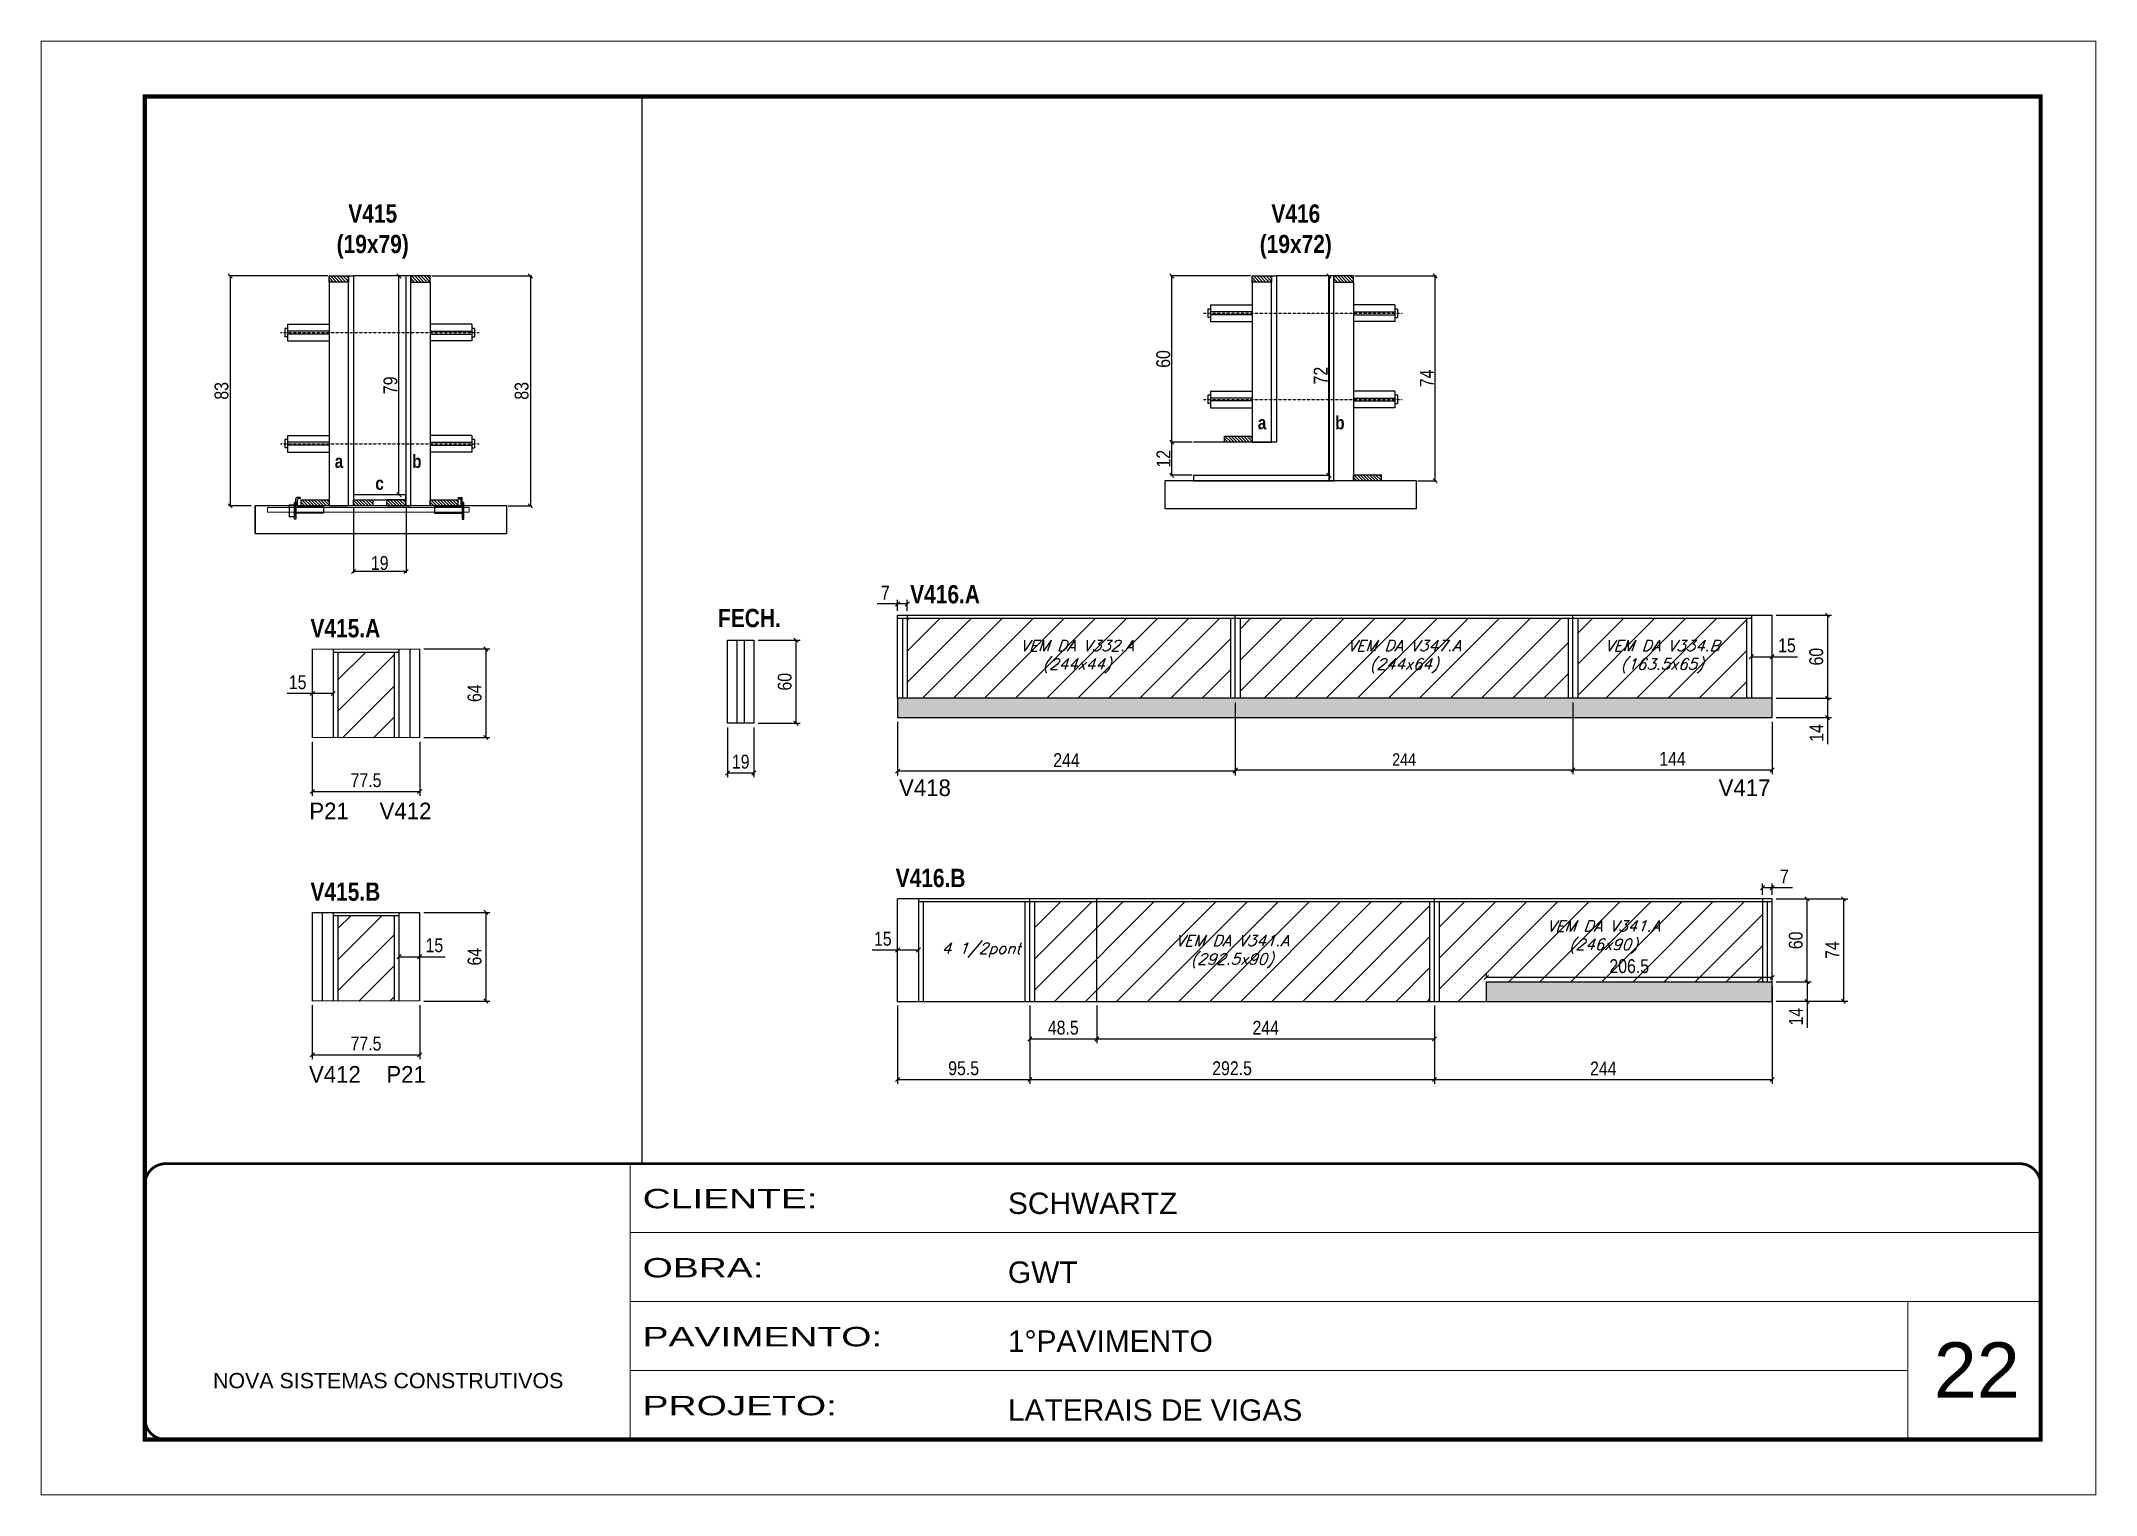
# Model space of a CAD drawing. Extents: x 13154 to 22413, y 1253 to 30260.
# Drawn here: x 14753 to 16238, y 23076 to 24126 of the extents above; entities that cross this region are included whole.
import ezdxf

# ---------------------------------------------------------------- set-up
doc = ezdxf.new("R2010")
doc.units = 0
for name, pattern in [('CONTINUO', [0]), ('DASHED', [0.75, 0.5, -0.25]), ('HIDDEN', [0.375, 0.25, -0.125])]:
    doc.linetypes.add(name, pattern=pattern)
for name, color, linetype in [('5', 5, 'Continuous'), ('barrote', 251, 'Continuous'), ('COTA', 241, 'Continuous'), ('detalhes', 4, 'Continuous'), ('NOMENCLATURA', 7, 'Continuous'), ('Painéis', 200, 'Continuous'), ('presilha', 1, 'Continuous'), ('SARR_2.2x10', 60, 'Continuous'), ('SARR_2.2x7', 40, 'Continuous'), ('SARR_3.5x7', 81, 'Continuous'), ('TENSOR', 3, 'Continuous'), ('texto', 7, 'Continuous')]:
    doc.layers.add(name, color=color, linetype=linetype)
for name, color, linetype, lineweight in [('CARIMBO', 255, 'Continuous', 9), ('CONCRETO', 251, 'Continuous', 25), ('Folhas', 255, 'Continuous', 9), ('Hachura', 251, 'Continuous', 9), ('SARRAFO DE PRESSAO', 251, 'DASHED', 9), ('SCO-___-LAJ', 2, 'Continuous', 0)]:
    doc.layers.add(name, color=color, linetype=linetype, lineweight=lineweight)
doc.styles.add('ARIAL', font='arial.ttf')
doc.styles.add('COTA TECNICA', font='techl___.ttf', dxfattribs={"height": 10})
doc.styles.add('COTA TECNICA 2X', font='techl___.ttf', dxfattribs={"height": 10})
doc.styles.add('COTA TECNICA-50', font='techl___.ttf', dxfattribs={"height": 9})
doc.styles.add('Romans', font='romans.shx')
doc.styles.add('ROMAS860', font='ROMAS860.SHX')
doc.styles.add('TECNICA', font='techb___.ttf', dxfattribs={"height": 10})
doc.styles.add('Tecnologia', font='')
doc.styles.get('Tecnologia').set_extended_font_data('Forgotten Futurist')
doc.dimstyles.new('COTA PAINEL-50', dxfattribs={"dimtxt": 9, "dimasz": 3, "dimexe": 3, "dimexo": 3, "dimgap": 3, "dimtad": 1, "dimdec": 1, "dimzin": 12, "dimdsep": 46, "dimtxsty": 'COTA TECNICA-50', "dimblk1": 'OBLIQUE', "dimblk2": 'OBLIQUE', "dimsah": 1, "dimcen": 0.9, "dimclrd": 4, "dimclre": 4, "dimclrt": 240, "dimadec": 1, "dimazin": 3, "dimtfac": 1, "dimtdec": 1, "dimtmove": 0, "dimatfit": 3, "dimfxl": 1, "dimtolj": 1, "dimtzin": 12, "dimarcsym": 0})
doc.dimstyles.new('PAINEL', dxfattribs={"dimtxt": 10, "dimasz": 3, "dimexe": 3, "dimexo": 3, "dimgap": 3, "dimtad": 1, "dimdec": 1, "dimzin": 12, "dimdsep": 46, "dimtxsty": 'COTA TECNICA', "dimblk1": 'OBLIQUE', "dimblk2": 'OBLIQUE', "dimsah": 1, "dimcen": 0.9, "dimclrd": 4, "dimclre": 4, "dimclrt": 240, "dimadec": 1, "dimazin": 3, "dimtfac": 1, "dimtdec": 1, "dimtmove": 0, "dimatfit": 3, "dimfxl": 1, "dimtolj": 1, "dimtzin": 12, "dimarcsym": 0})
doc.dimstyles.new('SECAO', dxfattribs={"dimscale": 0.333333, "dimtxt": 5, "dimasz": 9, "dimexe": 3, "dimexo": 3, "dimgap": 3, "dimtad": 1, "dimdec": 1, "dimlfac": 0.5, "dimzin": 12, "dimdsep": 46, "dimtxsty": 'COTA TECNICA 2X', "dimblk1": 'OBLIQUE', "dimblk2": 'OBLIQUE', "dimsah": 1, "dimcen": 0.9, "dimclrd": 4, "dimclre": 4, "dimclrt": 240, "dimadec": 1, "dimazin": 3, "dimtfac": 1, "dimtdec": 1, "dimtmove": 0, "dimatfit": 3, "dimfxl": 1, "dimtolj": 1, "dimtzin": 12, "dimarcsym": 0})
pattern_1 = [(135, (48214.0899, -99721.4912), (-1.122532015, -1.122532015), [])]
pattern_2 = [(50, (-125.653, -292.3046), (5.4655401, -0.4781726), [0.5715, -6.2865]), (355, (-125.653, -292.3046), (-1.0573026, 5.7317054), [0.4572, -5.0292175]), (100.451445, (-125.1975, -292.3445), (4.4082374, 5.2535326), [0.4857003, -5.3427073]), (46.1842, (-125.653, -290.7806), (8.1323712, -1.2612698), [0.85725, -9.42975]), (96.635558, (-124.975, -290.886), (7.122124, 7.4227837), [0.7285507, -8.0140682]), (351.18415, (-125.653, -290.781), (7.122124, 7.4227837), [0.685799, -7.543792]), (21, (-124.891, -291.1616), (4.54843174, -3.06795595), [0.5715, -6.2865]), (326, (-124.891, -291.1616), (1.8540609, 5.525639), [0.4572, -5.0292]), (71.451445, (-124.512, -291.4173), (6.4024926, 2.4576831), [0.4857003, -5.3426981]), (37.5, (-125.653, -292.3046), (0.0926581, 2.53665117), [0, -4.96824, 0, -5.1054, 0, -5.04825]), (7.5, (-125.653, -292.3046), (2.00458988, 3.00541724), [0, -2.91084, 0, -4.85394, 0, -1.92405]), (327.5, (-127.3522, -292.3046), (4.06771786, -0.17186232), [0, -1.905, 0, -5.9436, 0, -7.8867]), (317.5, (-128.1142, -292.3046), (4.44387544, 0.76279473), [0, -2.4765, 0, -3.94716, 0, -5.6007])]

msp = doc.modelspace()

# ---------------------------------------------------------------- texts
at = {"layer": '5', "linetype": 'Continuous', "style": 'ROMAS860'}
for s, rotation, p in [('V418', 359.99996, (15372.91, 23581.06)), ('V417', 359.99996, (15965.2, 23581.06)), ('P21', 0.00004, (14946.72, 23564.27)), ('V412', 0.00004, (14997.49, 23564.27)), ('V412', 359.99996, (14946.48, 23374.03)), ('P21', 359.99996, (15002.4, 23374.03))]:
    msp.add_text(s, height=12, rotation=rotation, dxfattribs=at).set_placement(p)
at = {"layer": 'CARIMBO', "style": 'ARIAL'}
msp.add_text('22', height=40, dxfattribs=at).set_placement((16120.74, 23146.44))
at = {"layer": 'detalhes', "style": 'TECNICA'}
for s, p in [('a', (15632.17, 23845.92)), ('b', (15688.15, 23845.91)), ('a', (14965.08, 23818.01)), ('b', (15021.05, 23818)), ('c', (14994.42, 23802.15))]:
    msp.add_text(s, height=9.6, dxfattribs=at).set_placement(p)
at = {"layer": 'NOMENCLATURA', "style": 'TECNICA'}
for s, p in [('V416.A', (15380.96, 23720.2)), ('FECH.', (15242.08, 23703.04)), ('V415.A', (14947.57, 23695.63)), ('V416.B', (15370.5, 23515.28)), ('V415.B', (14947.57, 23505.39))]:
    msp.add_text(s, height=13.2, dxfattribs=at).set_placement(p)
at = {"layer": 'NOMENCLATURA', "char_height": 13.2, "attachment_point": 2, "style": 'TECNICA'}
for s, insert in [('V415\\P(19x79)', (14992.55, 24008.37)), ('V416\\P(19x72)', (15659.65, 24008.37))]:
    msp.add_mtext_dynamic_manual_height_columns(s, width=300.2766, gutter_width=1, heights=[0], dxfattribs=dict(at, insert=insert))
at = {"layer": 'texto', "color": 2, "char_height": 8, "attachment_point": 5, "style": 'Romans'}
for s, insert in [('{\\Q19;\\C256;VEM DA V332.A^J(244x44)}', (15501.37, 23681.68)), ('{\\Q19;\\C256;VEM DA V347.A^J(244x64)}', (15737.87, 23681.68)), ('{\\Q19;\\C256;VEM DA V334.B^J(163.5x65)}', (15924.37, 23681.68)), ('{\\Q19;\\C256;VEM DA V341.A^J(292.5x90)}', (15613.62, 23468.66)), ('{\\Q19;\\C256;VEM DA V341.A^J(246x90)}', (15881.87, 23479.23)), ('{\\Q19;\\C256;4 1/2pont}', (15432.29, 23469.76))]:
    msp.add_mtext(s, dxfattribs=dict(at, insert=insert))

# ---------------------------------------------------------------- blocks, each defined once
blk = doc.blocks.new('9999999999')
at = {"color": 30, "linetype": 'CONTINUO'}
for p, q in [((98564.6, 34230.2), (98564.6, 34429.4)), ((98564.6, 34379.6), (99584, 34379.6)), ((98564.6, 34329.8), (99488, 34329.8)), ((99584, 34329.8), (99488, 34329.8)), ((99488, 34329.8), (99488, 34230.2)), ((98564.6, 34280), (99488, 34280))]:
    blk.add_line(p, q, dxfattribs=at)
at = {"color": 30, "linetype": 'CONTINUO', "const_width": 2}
blk.add_lwpolyline([(99584, 34230.2), (99584, 34414.4, 0.414214), (99569, 34429.4), (98229, 34429.4, 0.414214), (98214, 34414.4), (98214, 34245.2, 0.414214), (98229, 34230.2), (99584, 34230.2)], format="xyb", dxfattribs=at)
at = {"layer": 'Folhas'}
blk.add_lwpolyline([(98139, 34190.2), (99624, 34190.2), (99624, 35240.2), (98139, 35240.2)], close=True, dxfattribs=at)
at = {"layer": 'Folhas', "color": 30, "const_width": 3}
blk.add_lwpolyline([(98214, 34230.2), (99584, 34230.2), (99584, 35200.2), (98214, 35200.2)], close=True, dxfattribs=at)
at = {"color": 7, "linetype": 'Continuous', "ltscale": 5, "style": 'ARIAL'}
for s, height, p in [('SCHWARTZ', 15.48, (98837.7, 34393.1)), ('GWT', 15.48, (98837.7, 34343.3)), ('1°PAVIMENTO', 15.483, (98837.7, 34293.5)), ('NOVA SISTEMAS CONSTRUTIVOS', 11.059, (98263.2, 34267.2)), ('LATERAIS DE VIGAS', 15.483, (98837.7, 34243.7))]:
    blk.add_text(s, height=height, dxfattribs=at).set_placement(p)
at = {"layer": 'Folhas', "color": 7, "style": 'Tecnologia', "width": 1.5}
for s, p in [('CLIENTE:', (98573.7, 34397.2)), ('OBRA:', (98573.7, 34347.3)), ('PAVIMENTO:', (98573.7, 34297.5)), ('PROJETO:', (98573.7, 34247.7))]:
    blk.add_text(s, height=14, dxfattribs=at).set_placement(p)
blk = doc.blocks.new('_Oblique')
at = {"color": 0, "linetype": 'ByBlock', "lineweight": -2}
blk.add_line((-0.5, -0.5), (0.5, 0.5), dxfattribs=at)
blk = doc.blocks.new('*D1616')
at = {"layer": 'COTA', "color": 4, "lineweight": -2, "transparency": 16777216}
for p, q in [((14978.6, 23789.7), (14978.6, 23742.2)), ((15016.6, 23789.7), (15016.6, 23742.2)), ((15016.6, 23743.2), (14978.6, 23743.2))]:
    blk.add_line(p, q, dxfattribs=at)
at = {"layer": 'Defpoints', "color": 0, "transparency": 16777216}
for p in [(14978.6, 23790.7), (15016.6, 23790.7), (14978.6, 23743.2)]:
    blk.add_point(p, dxfattribs=at)
at = {"layer": 'COTA', "color": 4, "lineweight": -2, "transparency": 16777216, "xscale": 3, "yscale": 3, "zscale": 3, "rotation": 180}
blk.add_blockref('_Oblique', (14978.6, 23743.2), dxfattribs=at)
at = {"layer": 'COTA', "color": 4, "lineweight": -2, "transparency": 16777216, "xscale": 3, "yscale": 3, "zscale": 3}
blk.add_blockref('_Oblique', (15016.6, 23743.2), dxfattribs=at)
at = {"layer": 'COTA', "color": 240, "transparency": 16777216, "insert": (14997.6, 23749.3), "char_height": 10, "attachment_point": 5, "style": 'COTA TECNICA 2X'}
blk.add_mtext('\\A1;19', dxfattribs=at)
blk = doc.blocks.new('PRESILHA METÁLICA 1')
at = {"layer": 'presilha'}
for p, q in [((0, 13), (6, 13)), ((0, 13), (0, 0)), ((6, 0), (0, 0)), ((6, 15.5), (7.5, 15.5)), ((6, -2.5), (6, 15.5)), ((6, 13), (6, 0)), ((7.5, 10.6), (7.5, 19.9)), ((7.5, 15.5), (7.5, -2.5)), ((37.5, 4.1), (7.5, 4.1)), ((12, 21), (8.6, 21)), ((9, 11.6), (9, 18.9)), ((12, 19.5), (9.6, 19.5)), ((37.5, 11), (9.6, 11)), ((12, 21), (12, 19.5)), ((37.5, 11), (37.5, 4.1)), ((7.5, -2.5), (6, -2.5))]:
    blk.add_line(p, q, dxfattribs=at)
for centre, radius, start, end in [((8.6, 19.9), 1.14, 90, 180), ((9.6, 18.9), 0.57, 90, 180), ((9.6, 11.6), 0.57, 180, 270)]:
    blk.add_arc(centre, radius, start, end, dxfattribs=at)
blk = doc.blocks.new('PRESILHA METÁLICA 2')
at = {"layer": 'presilha'}
for p, q in [((-5.2, 23.5), (-5.2, 22)), ((-5.2, 23.5), (-1.9, 23.5)), ((-0.8, 14.6), (-0.8, 22.4)), ((-30.8, 13.5), (-30.8, 6.6)), ((-30.8, 13.5), (-2.8, 13.5)), ((-30.8, 6.6), (-0.8, 6.6)), ((-5.2, 22), (-2.8, 22)), ((-2.2, 14.1), (-2.2, 21.4)), ((0.8, 18), (-0.8, 18)), ((-0.8, 18), (-0.8, 0)), ((-0.8, 0), (0.8, 0)), ((0.8, 0), (0.8, 18))]:
    blk.add_line(p, q, dxfattribs=at)
for centre, radius, start, end in [((-1.9, 22.4), 1.14, 0, 90), ((-2.8, 21.4), 0.57, 0, 90), ((-2.8, 14.1), 0.57, 270, 0)]:
    blk.add_arc(centre, radius, start, end, dxfattribs=at)
blk = doc.blocks.new('*D1617')
at = {"layer": 'COTA', "color": 4, "lineweight": -2, "transparency": 16777216}
for p, q in [((14960, 23956.7), (14888.5, 23956.7)), ((14889.5, 23956.7), (14889.5, 23790.7)), ((14904.7, 23790.7), (14888.5, 23790.7))]:
    blk.add_line(p, q, dxfattribs=at)
at = {"layer": 'Defpoints', "color": 0, "transparency": 16777216}
for p in [(14961, 23956.7), (14889.5, 23790.7), (14905.7, 23790.7)]:
    blk.add_point(p, dxfattribs=at)
at = {"layer": 'COTA', "color": 4, "lineweight": -2, "transparency": 16777216, "xscale": 3, "yscale": 3, "zscale": 3}
for p, rotation in [((14889.5, 23956.7), 90), ((14889.5, 23790.7), 270)]:
    blk.add_blockref('_Oblique', p, dxfattribs=dict(at, rotation=rotation))
at = {"layer": 'COTA', "color": 240, "transparency": 16777216, "insert": (14883.3, 23873.7), "char_height": 10, "attachment_point": 5, "rotation": 90, "style": 'COTA TECNICA 2X'}
blk.add_mtext('\\A1;83', dxfattribs=at)
blk = doc.blocks.new('*D1618')
at = {"layer": 'COTA', "color": 4, "lineweight": -2, "transparency": 16777216}
for p, q in [((15035.2, 23956.7), (15107.5, 23956.7)), ((15106.5, 23956.7), (15106.5, 23790.7)), ((15090.4, 23790.7), (15107.5, 23790.7))]:
    blk.add_line(p, q, dxfattribs=at)
at = {"layer": 'Defpoints', "color": 0, "transparency": 16777216}
for p in [(15034.2, 23956.7), (15089.4, 23790.7), (15106.5, 23790.7)]:
    blk.add_point(p, dxfattribs=at)
at = {"layer": 'COTA', "color": 4, "lineweight": -2, "transparency": 16777216, "xscale": 3, "yscale": 3, "zscale": 3}
for p, rotation in [((15106.5, 23956.7), 90), ((15106.5, 23790.7), 270)]:
    blk.add_blockref('_Oblique', p, dxfattribs=dict(at, rotation=rotation))
at = {"layer": 'COTA', "color": 240, "transparency": 16777216, "insert": (15100.2, 23873.7), "char_height": 10, "attachment_point": 5, "rotation": 90, "style": 'COTA TECNICA 2X'}
blk.add_mtext('\\A1;83', dxfattribs=at)
blk = doc.blocks.new('*D1619')
at = {"layer": 'COTA', "color": 4, "lineweight": -2, "transparency": 16777216}
for p, q in [((15015.6, 23956.7), (15010.5, 23956.7)), ((15011.5, 23798.7), (15011.5, 23956.7)), ((15015.6, 23798.7), (15010.5, 23798.7))]:
    blk.add_line(p, q, dxfattribs=at)
at = {"layer": 'Defpoints', "color": 0, "transparency": 16777216}
for p in [(15011.5, 23956.7), (15016.6, 23956.7), (15016.6, 23798.7)]:
    blk.add_point(p, dxfattribs=at)
at = {"layer": 'COTA', "color": 4, "lineweight": -2, "transparency": 16777216, "xscale": 3, "yscale": 3, "zscale": 3}
for p, rotation in [((15011.5, 23956.7), 90), ((15011.5, 23798.7), 270)]:
    blk.add_blockref('_Oblique', p, dxfattribs=dict(at, rotation=rotation))
at = {"layer": 'COTA', "color": 240, "transparency": 16777216, "insert": (15005.4, 23877.7), "char_height": 10, "attachment_point": 5, "rotation": 90, "style": 'COTA TECNICA 2X'}
blk.add_mtext('\\A1;79', dxfattribs=at)
blk = doc.blocks.new('*D1620')
at = {"layer": 'COTA', "color": 4, "linetype": 'ByBlock', "lineweight": -2, "transparency": 16777216}
for p, q in [((14948.9, 23620.1), (14948.9, 23581.3)), ((15026.5, 23620.3), (15026.5, 23581.3)), ((14948.9, 23584.3), (15026.5, 23584.3))]:
    blk.add_line(p, q, dxfattribs=at)
at = {"layer": 'Defpoints', "color": 0, "linetype": 'ByBlock', "transparency": 16777216}
for p in [(14948.9, 23623.1), (15026.5, 23623.3), (15026.5, 23584.3)]:
    blk.add_point(p, dxfattribs=at)
at = {"layer": 'COTA', "color": 4, "linetype": 'ByBlock', "lineweight": -2, "transparency": 16777216, "xscale": 3, "yscale": 3, "zscale": 3, "rotation": 180}
blk.add_blockref('_Oblique', (14948.9, 23584.3), dxfattribs=at)
at = {"layer": 'COTA', "color": 4, "linetype": 'ByBlock', "lineweight": -2, "transparency": 16777216, "xscale": 3, "yscale": 3, "zscale": 3}
blk.add_blockref('_Oblique', (15026.5, 23584.3), dxfattribs=at)
at = {"layer": 'COTA', "color": 240, "linetype": 'ByBlock', "transparency": 16777216, "insert": (14987.7, 23592.4), "char_height": 10, "attachment_point": 5, "style": 'COTA TECNICA'}
blk.add_mtext('\\A1;77.5', dxfattribs=at)
blk = doc.blocks.new('*D1621')
at = {"layer": 'COTA', "color": 4, "linetype": 'ByBlock', "lineweight": -2, "transparency": 16777216}
for p, q in [((15029.5, 23687.3), (15077.3, 23687.3)), ((15074.3, 23687.3), (15074.3, 23623.3)), ((15029.5, 23623.3), (15077.3, 23623.3))]:
    blk.add_line(p, q, dxfattribs=at)
at = {"layer": 'Defpoints', "color": 0, "linetype": 'ByBlock', "transparency": 16777216}
for p in [(15026.5, 23687.3), (15026.5, 23623.3), (15074.3, 23623.3)]:
    blk.add_point(p, dxfattribs=at)
at = {"layer": 'COTA', "color": 4, "linetype": 'ByBlock', "lineweight": -2, "transparency": 16777216, "xscale": 3, "yscale": 3, "zscale": 3}
for p, rotation in [((15074.3, 23687.3), 90), ((15074.3, 23623.3), 270)]:
    blk.add_blockref('_Oblique', p, dxfattribs=dict(at, rotation=rotation))
at = {"layer": 'COTA', "color": 240, "linetype": 'ByBlock', "transparency": 16777216, "insert": (15066.2, 23655.3), "char_height": 10, "attachment_point": 5, "rotation": 90, "style": 'COTA TECNICA'}
blk.add_mtext('\\A1;64', dxfattribs=at)
blk = doc.blocks.new('*D1622')
at = {"layer": 'COTA', "color": 4, "linetype": 'ByBlock', "lineweight": -2, "transparency": 16777216}
for p, q in [((14948.9, 23429.9), (14948.9, 23391.1)), ((15026.5, 23430), (15026.5, 23391.1)), ((14948.9, 23394.1), (15026.5, 23394.1))]:
    blk.add_line(p, q, dxfattribs=at)
at = {"layer": 'Defpoints', "color": 0, "linetype": 'ByBlock', "transparency": 16777216}
for p in [(14948.9, 23432.9), (15026.5, 23433), (15026.5, 23394.1)]:
    blk.add_point(p, dxfattribs=at)
at = {"layer": 'COTA', "color": 4, "linetype": 'ByBlock', "lineweight": -2, "transparency": 16777216, "xscale": 3, "yscale": 3, "zscale": 3, "rotation": 180}
blk.add_blockref('_Oblique', (14948.9, 23394.1), dxfattribs=at)
at = {"layer": 'COTA', "color": 4, "linetype": 'ByBlock', "lineweight": -2, "transparency": 16777216, "xscale": 3, "yscale": 3, "zscale": 3}
blk.add_blockref('_Oblique', (15026.5, 23394.1), dxfattribs=at)
at = {"layer": 'COTA', "color": 240, "linetype": 'ByBlock', "transparency": 16777216, "insert": (14987.7, 23402.2), "char_height": 10, "attachment_point": 5, "style": 'COTA TECNICA'}
blk.add_mtext('\\A1;77.5', dxfattribs=at)
blk = doc.blocks.new('*D1623')
at = {"layer": 'COTA', "color": 4, "linetype": 'ByBlock', "lineweight": -2, "transparency": 16777216}
for p, q in [((15029.5, 23497), (15077.3, 23497)), ((15074.3, 23497), (15074.3, 23433)), ((15029.5, 23433), (15077.3, 23433))]:
    blk.add_line(p, q, dxfattribs=at)
at = {"layer": 'Defpoints', "color": 0, "linetype": 'ByBlock', "transparency": 16777216}
for p in [(15026.5, 23497), (15026.5, 23433), (15074.3, 23433)]:
    blk.add_point(p, dxfattribs=at)
at = {"layer": 'COTA', "color": 4, "linetype": 'ByBlock', "lineweight": -2, "transparency": 16777216, "xscale": 3, "yscale": 3, "zscale": 3}
for p, rotation in [((15074.3, 23497), 90), ((15074.3, 23433), 270)]:
    blk.add_blockref('_Oblique', p, dxfattribs=dict(at, rotation=rotation))
at = {"layer": 'COTA', "color": 240, "linetype": 'ByBlock', "transparency": 16777216, "insert": (15066.2, 23465), "char_height": 10, "attachment_point": 5, "rotation": 90, "style": 'COTA TECNICA'}
blk.add_mtext('\\A1;64', dxfattribs=at)
blk = doc.blocks.new('*D1624')
at = {"layer": 'COTA', "color": 4, "lineweight": -2, "transparency": 16777216}
for p, q in [((15584.7, 23836.7), (15569, 23836.7)), ((15570, 23812.7), (15570, 23836.7)), ((15584.7, 23812.7), (15569, 23812.7))]:
    blk.add_line(p, q, dxfattribs=at)
at = {"layer": 'Defpoints', "color": 0, "transparency": 16777216}
for p in [(15570, 23836.7), (15585.7, 23836.7), (15585.7, 23812.7)]:
    blk.add_point(p, dxfattribs=at)
at = {"layer": 'COTA', "color": 4, "lineweight": -2, "transparency": 16777216, "xscale": 3, "yscale": 3, "zscale": 3}
for p, rotation in [((15570, 23836.7), 90), ((15570, 23812.7), 270)]:
    blk.add_blockref('_Oblique', p, dxfattribs=dict(at, rotation=rotation))
at = {"layer": 'COTA', "color": 240, "transparency": 16777216, "insert": (15564, 23824.7), "char_height": 10, "attachment_point": 5, "rotation": 90, "style": 'COTA TECNICA 2X'}
blk.add_mtext('\\A1;12', dxfattribs=at)
blk = doc.blocks.new('*D1625')
at = {"layer": 'COTA', "color": 4, "lineweight": -2, "transparency": 16777216}
for p, q in [((15627, 23956.7), (15569, 23956.7)), ((15570, 23836.7), (15570, 23956.7)), ((15584.7, 23836.7), (15569, 23836.7))]:
    blk.add_line(p, q, dxfattribs=at)
at = {"layer": 'Defpoints', "color": 0, "transparency": 16777216}
for p in [(15570, 23956.7), (15628, 23956.7), (15585.7, 23836.7)]:
    blk.add_point(p, dxfattribs=at)
at = {"layer": 'COTA', "color": 4, "lineweight": -2, "transparency": 16777216, "xscale": 3, "yscale": 3, "zscale": 3}
for p, rotation in [((15570, 23956.7), 90), ((15570, 23836.7), 270)]:
    blk.add_blockref('_Oblique', p, dxfattribs=dict(at, rotation=rotation))
at = {"layer": 'COTA', "color": 240, "transparency": 16777216, "insert": (15563.9, 23896.7), "char_height": 10, "attachment_point": 5, "rotation": 90, "style": 'COTA TECNICA 2X'}
blk.add_mtext('\\A1;60', dxfattribs=at)
blk = doc.blocks.new('*D1626')
at = {"layer": 'COTA', "color": 4, "lineweight": -2, "transparency": 16777216}
for p, q in [((15702.2, 23956.7), (15761.4, 23956.7)), ((15760.4, 23808.7), (15760.4, 23956.7)), ((15747.9, 23808.7), (15761.4, 23808.7))]:
    blk.add_line(p, q, dxfattribs=at)
at = {"layer": 'Defpoints', "color": 0, "transparency": 16777216}
for p in [(15701.2, 23956.7), (15760.4, 23956.7), (15746.9, 23808.7)]:
    blk.add_point(p, dxfattribs=at)
at = {"layer": 'COTA', "color": 4, "lineweight": -2, "transparency": 16777216, "xscale": 3, "yscale": 3, "zscale": 3}
for p, rotation in [((15760.4, 23956.7), 90), ((15760.4, 23808.7), 270)]:
    blk.add_blockref('_Oblique', p, dxfattribs=dict(at, rotation=rotation))
at = {"layer": 'COTA', "color": 240, "transparency": 16777216, "insert": (15754.3, 23882.7), "char_height": 10, "attachment_point": 5, "rotation": 90, "style": 'COTA TECNICA 2X'}
blk.add_mtext('\\A1;74', dxfattribs=at)
blk = doc.blocks.new('*D1627')
at = {"layer": 'COTA', "color": 4, "linetype": 'ByBlock', "lineweight": -2, "transparency": 16777216}
for p, q in [((15615.9, 23648.7), (15615.9, 23596.9)), ((15859.9, 23648.7), (15859.9, 23596.9)), ((15615.9, 23599.9), (15859.9, 23599.9))]:
    blk.add_line(p, q, dxfattribs=at)
at = {"layer": 'Defpoints', "color": 0, "linetype": 'ByBlock', "transparency": 16777216}
for p in [(15615.9, 23651.7), (15859.9, 23651.7), (15859.9, 23599.9)]:
    blk.add_point(p, dxfattribs=at)
at = {"layer": 'COTA', "color": 4, "linetype": 'ByBlock', "lineweight": -2, "transparency": 16777216, "xscale": 3, "yscale": 3, "zscale": 3, "rotation": 180}
blk.add_blockref('_Oblique', (15615.9, 23599.9), dxfattribs=at)
at = {"layer": 'COTA', "color": 4, "linetype": 'ByBlock', "lineweight": -2, "transparency": 16777216, "xscale": 3, "yscale": 3, "zscale": 3}
blk.add_blockref('_Oblique', (15859.9, 23599.9), dxfattribs=at)
at = {"layer": 'COTA', "color": 240, "linetype": 'ByBlock', "transparency": 16777216, "insert": (15737.9, 23607.4), "char_height": 9, "attachment_point": 5, "style": 'COTA TECNICA-50'}
blk.add_mtext('\\A1;244', dxfattribs=at)
blk = doc.blocks.new('*D1628')
at = {"layer": 'COTA', "color": 4, "linetype": 'ByBlock', "lineweight": -2, "transparency": 16777216}
for p, q in [((15615.9, 23648.7), (15615.9, 23596)), ((15371.9, 23634.7), (15371.9, 23596)), ((15615.9, 23599), (15371.9, 23599))]:
    blk.add_line(p, q, dxfattribs=at)
at = {"layer": 'Defpoints', "color": 0, "linetype": 'ByBlock', "transparency": 16777216}
for p in [(15615.9, 23651.7), (15371.9, 23637.7), (15371.9, 23599)]:
    blk.add_point(p, dxfattribs=at)
at = {"layer": 'COTA', "color": 4, "linetype": 'ByBlock', "lineweight": -2, "transparency": 16777216, "xscale": 3, "yscale": 3, "zscale": 3, "rotation": 180}
blk.add_blockref('_Oblique', (15371.9, 23599), dxfattribs=at)
at = {"layer": 'COTA', "color": 4, "linetype": 'ByBlock', "lineweight": -2, "transparency": 16777216, "xscale": 3, "yscale": 3, "zscale": 3}
blk.add_blockref('_Oblique', (15615.9, 23599), dxfattribs=at)
at = {"layer": 'COTA', "color": 240, "linetype": 'ByBlock', "transparency": 16777216, "insert": (15493.9, 23607), "char_height": 10, "attachment_point": 5, "style": 'COTA TECNICA'}
blk.add_mtext('\\A1;244', dxfattribs=at)
blk = doc.blocks.new('*D1629')
at = {"layer": 'COTA', "color": 4, "linetype": 'ByBlock', "lineweight": -2, "transparency": 16777216}
for p, q in [((15859.9, 23648.7), (15859.9, 23596.9)), ((16003.9, 23634.7), (16003.9, 23596.9)), ((15859.9, 23599.9), (16003.9, 23599.9))]:
    blk.add_line(p, q, dxfattribs=at)
at = {"layer": 'Defpoints', "color": 0, "linetype": 'ByBlock', "transparency": 16777216}
for p in [(15859.9, 23651.7), (16003.9, 23637.7), (16003.9, 23599.9)]:
    blk.add_point(p, dxfattribs=at)
at = {"layer": 'COTA', "color": 4, "linetype": 'ByBlock', "lineweight": -2, "transparency": 16777216, "xscale": 3, "yscale": 3, "zscale": 3, "rotation": 180}
blk.add_blockref('_Oblique', (15859.9, 23599.9), dxfattribs=at)
at = {"layer": 'COTA', "color": 4, "linetype": 'ByBlock', "lineweight": -2, "transparency": 16777216, "xscale": 3, "yscale": 3, "zscale": 3}
blk.add_blockref('_Oblique', (16003.9, 23599.9), dxfattribs=at)
at = {"layer": 'COTA', "color": 240, "linetype": 'ByBlock', "transparency": 16777216, "insert": (15931.9, 23607.9), "char_height": 10, "attachment_point": 5, "style": 'COTA TECNICA'}
blk.add_mtext('\\A1;144', dxfattribs=at)
blk = doc.blocks.new('*D1630')
at = {"layer": 'COTA', "color": 4, "lineweight": -2, "transparency": 16777216}
for p, q in [((16006.9, 23711.7), (16046.9, 23711.7)), ((16043.9, 23711.7), (16043.9, 23651.7)), ((16006.9, 23651.7), (16046.9, 23651.7))]:
    blk.add_line(p, q, dxfattribs=at)
at = {"layer": 'Defpoints', "color": 0, "transparency": 16777216}
for p in [(16003.9, 23711.7), (16003.9, 23651.7), (16043.9, 23651.7)]:
    blk.add_point(p, dxfattribs=at)
at = {"layer": 'COTA', "color": 4, "lineweight": -2, "transparency": 16777216, "xscale": 3, "yscale": 3, "zscale": 3}
for p, rotation in [((16043.9, 23711.7), 90), ((16043.9, 23651.7), 270)]:
    blk.add_blockref('_Oblique', p, dxfattribs=dict(at, rotation=rotation))
at = {"layer": 'COTA', "color": 240, "transparency": 16777216, "insert": (16035.8, 23681.7), "char_height": 10, "attachment_point": 5, "rotation": 90, "style": 'COTA TECNICA'}
blk.add_mtext('\\A1;60', dxfattribs=at)
blk = doc.blocks.new('*D1631')
at = {"layer": 'COTA', "color": 4, "lineweight": -2, "transparency": 16777216}
for p, q in [((16006.9, 23651.7), (16046.9, 23651.7)), ((16043.9, 23651.7), (16043.9, 23637.7)), ((16006.9, 23637.7), (16046.9, 23637.7)), ((16043.9, 23637.7), (16043.9, 23618.6))]:
    blk.add_line(p, q, dxfattribs=at)
at = {"layer": 'Defpoints', "color": 0, "transparency": 16777216}
for p in [(16003.9, 23651.7), (16003.9, 23637.7), (16043.9, 23637.7)]:
    blk.add_point(p, dxfattribs=at)
at = {"layer": 'COTA', "color": 4, "lineweight": -2, "transparency": 16777216, "xscale": 3, "yscale": 3, "zscale": 3}
for p, rotation in [((16043.9, 23651.7), 90), ((16043.9, 23637.7), 270)]:
    blk.add_blockref('_Oblique', p, dxfattribs=dict(at, rotation=rotation))
at = {"layer": 'COTA', "color": 240, "transparency": 16777216, "insert": (16035.9, 23626.6), "char_height": 10, "attachment_point": 5, "rotation": 90, "style": 'COTA TECNICA'}
blk.add_mtext('\\A1;14', dxfattribs=at)
blk = doc.blocks.new('*D1632')
at = {"layer": 'COTA', "color": 4, "lineweight": -2, "transparency": 16777216}
for p, q in [((15371.9, 23719.8), (15357.1, 23719.8)), ((15371.9, 23714.7), (15371.9, 23722.8)), ((15378.9, 23719.8), (15371.9, 23719.8)), ((15378.9, 23714.7), (15378.9, 23722.8))]:
    blk.add_line(p, q, dxfattribs=at)
at = {"layer": 'Defpoints', "color": 0, "transparency": 16777216}
for p in [(15371.9, 23719.8), (15371.9, 23711.7), (15378.9, 23711.7)]:
    blk.add_point(p, dxfattribs=at)
at = {"layer": 'COTA', "color": 4, "lineweight": -2, "transparency": 16777216, "xscale": 3, "yscale": 3, "zscale": 3, "rotation": 180}
blk.add_blockref('_Oblique', (15371.9, 23719.8), dxfattribs=at)
at = {"layer": 'COTA', "color": 4, "lineweight": -2, "transparency": 16777216, "xscale": 3, "yscale": 3, "zscale": 3}
blk.add_blockref('_Oblique', (15378.9, 23719.8), dxfattribs=at)
at = {"layer": 'COTA', "color": 240, "transparency": 16777216, "insert": (15363, 23727.9), "char_height": 10, "attachment_point": 5, "style": 'COTA TECNICA'}
blk.add_mtext('\\A1;7', dxfattribs=at)
blk = doc.blocks.new('*D1633')
at = {"layer": 'COTA', "color": 4, "lineweight": -2, "transparency": 16777216}
for p, q in [((15988.9, 23681.7), (16003.9, 23681.7)), ((16003.9, 23681.7), (16022.2, 23681.7))]:
    blk.add_line(p, q, dxfattribs=at)
at = {"layer": 'Defpoints', "color": 0, "transparency": 16777216}
for p in [(15988.9, 23681.7), (16003.9, 23681.7), (16003.9, 23681.7)]:
    blk.add_point(p, dxfattribs=at)
at = {"layer": 'COTA', "color": 4, "lineweight": -2, "transparency": 16777216, "xscale": 3, "yscale": 3, "zscale": 3, "rotation": 180}
blk.add_blockref('_Oblique', (15988.9, 23681.7), dxfattribs=at)
at = {"layer": 'COTA', "color": 4, "lineweight": -2, "transparency": 16777216, "xscale": 3, "yscale": 3, "zscale": 3}
blk.add_blockref('_Oblique', (16003.9, 23681.7), dxfattribs=at)
at = {"layer": 'COTA', "color": 240, "transparency": 16777216, "insert": (16014.6, 23689.8), "char_height": 10, "attachment_point": 5, "style": 'COTA TECNICA'}
blk.add_mtext('\\A1;15', dxfattribs=at)
blk = doc.blocks.new('*D1635')
at = {"layer": 'COTA', "color": 4, "lineweight": -2, "transparency": 16777216}
for p, q in [((15996.9, 23509.8), (15996.9, 23517.9)), ((15996.9, 23514.9), (16003.9, 23514.9)), ((16003.9, 23509.8), (16003.9, 23517.9)), ((16003.9, 23514.9), (16018.6, 23514.9))]:
    blk.add_line(p, q, dxfattribs=at)
at = {"layer": 'Defpoints', "color": 0, "transparency": 16777216}
for p in [(16003.9, 23514.9), (15996.9, 23506.8), (16003.9, 23506.8)]:
    blk.add_point(p, dxfattribs=at)
at = {"layer": 'COTA', "color": 4, "lineweight": -2, "transparency": 16777216, "xscale": 3, "yscale": 3, "zscale": 3, "rotation": 180}
blk.add_blockref('_Oblique', (15996.9, 23514.9), dxfattribs=at)
at = {"layer": 'COTA', "color": 4, "lineweight": -2, "transparency": 16777216, "xscale": 3, "yscale": 3, "zscale": 3}
blk.add_blockref('_Oblique', (16003.9, 23514.9), dxfattribs=at)
at = {"layer": 'COTA', "color": 240, "transparency": 16777216, "insert": (16012.7, 23522.9), "char_height": 10, "attachment_point": 5, "style": 'COTA TECNICA'}
blk.add_mtext('\\A1;7', dxfattribs=at)
blk = doc.blocks.new('*D1634')
at = {"layer": 'COTA', "color": 4, "lineweight": -2, "transparency": 16777216}
for p, q in [((15371.9, 23469.8), (15353.5, 23469.8)), ((15386.9, 23469.8), (15371.9, 23469.8))]:
    blk.add_line(p, q, dxfattribs=at)
at = {"layer": 'Defpoints', "color": 0, "transparency": 16777216}
for p in [(15371.9, 23469.8), (15371.9, 23469.8), (15386.9, 23469.8)]:
    blk.add_point(p, dxfattribs=at)
at = {"layer": 'COTA', "color": 4, "lineweight": -2, "transparency": 16777216, "xscale": 3, "yscale": 3, "zscale": 3, "rotation": 180}
blk.add_blockref('_Oblique', (15371.9, 23469.8), dxfattribs=at)
at = {"layer": 'COTA', "color": 4, "lineweight": -2, "transparency": 16777216, "xscale": 3, "yscale": 3, "zscale": 3}
blk.add_blockref('_Oblique', (15386.9, 23469.8), dxfattribs=at)
at = {"layer": 'COTA', "color": 240, "transparency": 16777216, "insert": (15361.2, 23477.9), "char_height": 10, "attachment_point": 5, "style": 'COTA TECNICA'}
blk.add_mtext('\\A1;15', dxfattribs=at)
blk = doc.blocks.new('*D1636')
at = {"layer": 'COTA', "color": 4, "lineweight": -2, "transparency": 16777216}
for p, q in [((16006.9, 23506.8), (16058.5, 23506.8)), ((16055.5, 23506.8), (16055.5, 23432.8)), ((16006.9, 23432.8), (16058.5, 23432.8))]:
    blk.add_line(p, q, dxfattribs=at)
at = {"layer": 'Defpoints', "color": 0, "transparency": 16777216}
for p in [(16003.9, 23506.8), (16003.9, 23432.8), (16055.5, 23432.8)]:
    blk.add_point(p, dxfattribs=at)
at = {"layer": 'COTA', "color": 4, "lineweight": -2, "transparency": 16777216, "xscale": 3, "yscale": 3, "zscale": 3}
for p, rotation in [((16055.5, 23506.8), 90), ((16055.5, 23432.8), 270)]:
    blk.add_blockref('_Oblique', p, dxfattribs=dict(at, rotation=rotation))
at = {"layer": 'COTA', "color": 240, "transparency": 16777216, "insert": (16047.4, 23469.8), "char_height": 10, "attachment_point": 5, "rotation": 90, "style": 'COTA TECNICA'}
blk.add_mtext('\\A1;74', dxfattribs=at)
blk = doc.blocks.new('*D1637')
at = {"layer": 'COTA', "color": 4, "lineweight": -2, "transparency": 16777216}
for p, q in [((15371.9, 23429.8), (15371.9, 23373.3)), ((15467.4, 23429.8), (15467.4, 23373.3)), ((15371.9, 23376.3), (15467.4, 23376.3))]:
    blk.add_line(p, q, dxfattribs=at)
at = {"layer": 'Defpoints', "color": 0, "transparency": 16777216}
for p in [(15371.9, 23432.8), (15467.4, 23432.8), (15467.4, 23376.3)]:
    blk.add_point(p, dxfattribs=at)
at = {"layer": 'COTA', "color": 4, "lineweight": -2, "transparency": 16777216, "xscale": 3, "yscale": 3, "zscale": 3, "rotation": 180}
blk.add_blockref('_Oblique', (15371.9, 23376.3), dxfattribs=at)
at = {"layer": 'COTA', "color": 4, "lineweight": -2, "transparency": 16777216, "xscale": 3, "yscale": 3, "zscale": 3}
blk.add_blockref('_Oblique', (15467.4, 23376.3), dxfattribs=at)
at = {"layer": 'COTA', "color": 240, "transparency": 16777216, "insert": (15419.6, 23384.4), "char_height": 10, "attachment_point": 5, "style": 'COTA TECNICA'}
blk.add_mtext('\\A1;95.5', dxfattribs=at)
blk = doc.blocks.new('*D1638')
at = {"layer": 'COTA', "color": 4, "lineweight": -2, "transparency": 16777216}
for p, q in [((15467.4, 23429.8), (15467.4, 23373.3)), ((15759.9, 23429.8), (15759.9, 23373.3)), ((15467.4, 23376.3), (15759.9, 23376.3))]:
    blk.add_line(p, q, dxfattribs=at)
at = {"layer": 'Defpoints', "color": 0, "transparency": 16777216}
for p in [(15467.4, 23432.8), (15759.9, 23432.8), (15759.9, 23376.3)]:
    blk.add_point(p, dxfattribs=at)
at = {"layer": 'COTA', "color": 4, "lineweight": -2, "transparency": 16777216, "xscale": 3, "yscale": 3, "zscale": 3, "rotation": 180}
blk.add_blockref('_Oblique', (15467.4, 23376.3), dxfattribs=at)
at = {"layer": 'COTA', "color": 4, "lineweight": -2, "transparency": 16777216, "xscale": 3, "yscale": 3, "zscale": 3}
blk.add_blockref('_Oblique', (15759.9, 23376.3), dxfattribs=at)
at = {"layer": 'COTA', "color": 240, "transparency": 16777216, "insert": (15613.6, 23384.4), "char_height": 10, "attachment_point": 5, "style": 'COTA TECNICA'}
blk.add_mtext('\\A1;292.5', dxfattribs=at)
blk = doc.blocks.new('*D1639')
at = {"layer": 'COTA', "color": 4, "lineweight": -2, "transparency": 16777216}
for p, q in [((16003.9, 23443.8), (16003.9, 23373.3)), ((15759.9, 23429.8), (15759.9, 23373.3)), ((15759.9, 23376.3), (16003.9, 23376.3))]:
    blk.add_line(p, q, dxfattribs=at)
at = {"layer": 'Defpoints', "color": 0, "transparency": 16777216}
for p in [(16003.9, 23446.8), (15759.9, 23432.8), (16003.9, 23376.3)]:
    blk.add_point(p, dxfattribs=at)
at = {"layer": 'COTA', "color": 4, "lineweight": -2, "transparency": 16777216, "xscale": 3, "yscale": 3, "zscale": 3, "rotation": 180}
blk.add_blockref('_Oblique', (15759.9, 23376.3), dxfattribs=at)
at = {"layer": 'COTA', "color": 4, "lineweight": -2, "transparency": 16777216, "xscale": 3, "yscale": 3, "zscale": 3}
blk.add_blockref('_Oblique', (16003.9, 23376.3), dxfattribs=at)
at = {"layer": 'COTA', "color": 240, "transparency": 16777216, "insert": (15881.9, 23384.3), "char_height": 10, "attachment_point": 5, "style": 'COTA TECNICA'}
blk.add_mtext('\\A1;244', dxfattribs=at)
blk = doc.blocks.new('*D1640')
at = {"layer": 'COTA', "color": 4, "lineweight": -2, "transparency": 16777216}
for p, q in [((15797.4, 23449.8), (15797.4, 23453)), ((16003.9, 23450), (15797.4, 23450)), ((16003.9, 23449.8), (16003.9, 23453))]:
    blk.add_line(p, q, dxfattribs=at)
at = {"layer": 'Defpoints', "color": 0, "transparency": 16777216}
for p in [(15797.4, 23450), (15797.4, 23446.8), (16003.9, 23446.8)]:
    blk.add_point(p, dxfattribs=at)
at = {"layer": 'COTA', "color": 4, "lineweight": -2, "transparency": 16777216, "xscale": 3, "yscale": 3, "zscale": 3, "rotation": 180}
blk.add_blockref('_Oblique', (15797.4, 23450), dxfattribs=at)
at = {"layer": 'COTA', "color": 4, "lineweight": -2, "transparency": 16777216, "xscale": 3, "yscale": 3, "zscale": 3}
blk.add_blockref('_Oblique', (16003.9, 23450), dxfattribs=at)
at = {"layer": 'COTA', "color": 240, "transparency": 16777216, "insert": (15900.6, 23458.1), "char_height": 10, "attachment_point": 5, "style": 'COTA TECNICA'}
blk.add_mtext('\\A1;206.5', dxfattribs=at)
blk = doc.blocks.new('*D1641')
at = {"layer": 'COTA', "color": 4, "lineweight": -2, "transparency": 16777216}
for p, q in [((16006.9, 23446.8), (16032.1, 23446.8)), ((16029.1, 23446.8), (16029.1, 23432.8)), ((16006.9, 23432.8), (16032.1, 23432.8)), ((16029.1, 23432.8), (16029.1, 23413.6))]:
    blk.add_line(p, q, dxfattribs=at)
at = {"layer": 'Defpoints', "color": 0, "transparency": 16777216}
for p in [(16003.9, 23446.8), (16003.9, 23432.8), (16029.1, 23432.8)]:
    blk.add_point(p, dxfattribs=at)
at = {"layer": 'COTA', "color": 4, "lineweight": -2, "transparency": 16777216, "xscale": 3, "yscale": 3, "zscale": 3}
for p, rotation in [((16029.1, 23446.8), 90), ((16029.1, 23432.8), 270)]:
    blk.add_blockref('_Oblique', p, dxfattribs=dict(at, rotation=rotation))
at = {"layer": 'COTA', "color": 240, "transparency": 16777216, "insert": (16021.1, 23421.7), "char_height": 10, "attachment_point": 5, "rotation": 90, "style": 'COTA TECNICA'}
blk.add_mtext('\\A1;14', dxfattribs=at)
blk = doc.blocks.new('*D1642')
at = {"layer": 'COTA', "color": 4, "lineweight": -2, "transparency": 16777216}
for p, q in [((16006.9, 23506.8), (16032.1, 23506.8)), ((16029.1, 23446.8), (16029.1, 23506.8)), ((16006.9, 23446.8), (16032.1, 23446.8))]:
    blk.add_line(p, q, dxfattribs=at)
at = {"layer": 'Defpoints', "color": 0, "transparency": 16777216}
for p in [(16003.9, 23506.8), (16029.1, 23506.8), (16003.9, 23446.8)]:
    blk.add_point(p, dxfattribs=at)
at = {"layer": 'COTA', "color": 4, "lineweight": -2, "transparency": 16777216, "xscale": 3, "yscale": 3, "zscale": 3}
for p, rotation in [((16029.1, 23506.8), 90), ((16029.1, 23446.8), 270)]:
    blk.add_blockref('_Oblique', p, dxfattribs=dict(at, rotation=rotation))
at = {"layer": 'COTA', "color": 240, "transparency": 16777216, "insert": (16021, 23476.8), "char_height": 10, "attachment_point": 5, "rotation": 90, "style": 'COTA TECNICA'}
blk.add_mtext('\\A1;60', dxfattribs=at)
blk = doc.blocks.new('*D1643')
at = {"layer": 'COTA', "color": 4, "lineweight": -2, "transparency": 16777216}
for p, q in [((15271, 23693.6), (15301.4, 23693.6)), ((15298.4, 23693.6), (15298.4, 23633.6)), ((15271, 23633.6), (15301.4, 23633.6))]:
    blk.add_line(p, q, dxfattribs=at)
at = {"layer": 'Defpoints', "color": 0, "transparency": 16777216}
for p in [(15268, 23693.6), (15268, 23633.6), (15298.4, 23633.6)]:
    blk.add_point(p, dxfattribs=at)
at = {"layer": 'COTA', "color": 4, "lineweight": -2, "transparency": 16777216, "xscale": 3, "yscale": 3, "zscale": 3}
for p, rotation in [((15298.4, 23693.6), 90), ((15298.4, 23633.6), 270)]:
    blk.add_blockref('_Oblique', p, dxfattribs=dict(at, rotation=rotation))
at = {"layer": 'COTA', "color": 240, "transparency": 16777216, "insert": (15290.3, 23663.6), "char_height": 10, "attachment_point": 5, "rotation": 90, "style": 'COTA TECNICA'}
blk.add_mtext('\\A1;60', dxfattribs=at)
blk = doc.blocks.new('*D1644')
at = {"layer": 'COTA', "color": 4, "lineweight": -2, "transparency": 16777216}
for p, q in [((15249, 23630.6), (15249, 23594.7)), ((15268, 23630.6), (15268, 23594.7)), ((15249, 23597.7), (15268, 23597.7))]:
    blk.add_line(p, q, dxfattribs=at)
at = {"layer": 'Defpoints', "color": 0, "transparency": 16777216}
for p in [(15249, 23633.6), (15268, 23633.6), (15268, 23597.7)]:
    blk.add_point(p, dxfattribs=at)
at = {"layer": 'COTA', "color": 4, "lineweight": -2, "transparency": 16777216, "xscale": 3, "yscale": 3, "zscale": 3, "rotation": 180}
blk.add_blockref('_Oblique', (15249, 23597.7), dxfattribs=at)
at = {"layer": 'COTA', "color": 4, "lineweight": -2, "transparency": 16777216, "xscale": 3, "yscale": 3, "zscale": 3}
blk.add_blockref('_Oblique', (15268, 23597.7), dxfattribs=at)
at = {"layer": 'COTA', "color": 240, "transparency": 16777216, "insert": (15258.5, 23605.8), "char_height": 10, "attachment_point": 5, "style": 'COTA TECNICA'}
blk.add_mtext('\\A1;19', dxfattribs=at)
blk = doc.blocks.new('*D1645')
at = {"layer": 'COTA', "color": 4, "lineweight": -2, "transparency": 16777216}
blk.add_line((15683.6, 23812.7), (15683.6, 23956.7), dxfattribs=at)
at = {"layer": 'Defpoints', "color": 0, "transparency": 16777216}
for p in [(15683.6, 23956.7), (15683.6, 23956.7), (15683.6, 23812.7)]:
    blk.add_point(p, dxfattribs=at)
at = {"layer": 'COTA', "color": 4, "lineweight": -2, "transparency": 16777216, "xscale": 3, "yscale": 3, "zscale": 3}
for p, rotation in [((15683.6, 23956.7), 90), ((15683.6, 23812.7), 270)]:
    blk.add_blockref('_Oblique', p, dxfattribs=dict(at, rotation=rotation))
at = {"layer": 'COTA', "color": 240, "transparency": 16777216, "insert": (15677.6, 23884.7), "char_height": 10, "attachment_point": 5, "rotation": 90, "style": 'COTA TECNICA 2X'}
blk.add_mtext('\\A1;72', dxfattribs=at)
blk = doc.blocks.new('*D1983')
at = {"layer": 'COTA', "color": 4, "lineweight": -2, "transparency": 16777216}
for p, q in [((14948.9, 23655.1), (14930.6, 23655.1)), ((14963.9, 23655.1), (14948.9, 23655.1))]:
    blk.add_line(p, q, dxfattribs=at)
at = {"layer": 'Defpoints', "color": 0, "transparency": 16777216}
for p in [(14948.9, 23655.1), (14948.9, 23655.1), (14963.9, 23655.1)]:
    blk.add_point(p, dxfattribs=at)
at = {"layer": 'COTA', "color": 4, "lineweight": -2, "transparency": 16777216, "xscale": 3, "yscale": 3, "zscale": 3, "rotation": 180}
blk.add_blockref('_Oblique', (14948.9, 23655.1), dxfattribs=at)
at = {"layer": 'COTA', "color": 4, "lineweight": -2, "transparency": 16777216, "xscale": 3, "yscale": 3, "zscale": 3}
blk.add_blockref('_Oblique', (14963.9, 23655.1), dxfattribs=at)
at = {"layer": 'COTA', "color": 240, "transparency": 16777216, "insert": (14938.3, 23663.2), "char_height": 10, "attachment_point": 5, "style": 'COTA TECNICA'}
blk.add_mtext('\\A1;15', dxfattribs=at)
blk = doc.blocks.new('*D1984')
at = {"layer": 'COTA', "color": 4, "lineweight": -2, "transparency": 16777216}
for p, q in [((15011.5, 23465), (15026.5, 23465)), ((15026.5, 23465), (15044.8, 23465))]:
    blk.add_line(p, q, dxfattribs=at)
at = {"layer": 'Defpoints', "color": 0, "transparency": 16777216}
for p in [(15011.5, 23465), (15026.5, 23465), (15026.5, 23465)]:
    blk.add_point(p, dxfattribs=at)
at = {"layer": 'COTA', "color": 4, "lineweight": -2, "transparency": 16777216, "xscale": 3, "yscale": 3, "zscale": 3, "rotation": 180}
blk.add_blockref('_Oblique', (15011.5, 23465), dxfattribs=at)
at = {"layer": 'COTA', "color": 4, "lineweight": -2, "transparency": 16777216, "xscale": 3, "yscale": 3, "zscale": 3}
blk.add_blockref('_Oblique', (15026.5, 23465), dxfattribs=at)
at = {"layer": 'COTA', "color": 240, "transparency": 16777216, "insert": (15037.1, 23473.2), "char_height": 10, "attachment_point": 5, "style": 'COTA TECNICA'}
blk.add_mtext('\\A1;15', dxfattribs=at)
blk = doc.blocks.new('*D1985')
at = {"layer": 'COTA', "color": 4, "lineweight": -2, "transparency": 16777216}
for p, q in [((15467.4, 23429.8), (15467.4, 23402.6)), ((15515.9, 23429.8), (15515.9, 23402.6)), ((15467.4, 23405.6), (15515.9, 23405.6))]:
    blk.add_line(p, q, dxfattribs=at)
at = {"layer": 'Defpoints', "color": 0, "transparency": 16777216}
for p in [(15467.4, 23432.8), (15515.9, 23432.8), (15515.9, 23405.6)]:
    blk.add_point(p, dxfattribs=at)
at = {"layer": 'COTA', "color": 4, "lineweight": -2, "transparency": 16777216, "xscale": 3, "yscale": 3, "zscale": 3, "rotation": 180}
blk.add_blockref('_Oblique', (15467.4, 23405.6), dxfattribs=at)
at = {"layer": 'COTA', "color": 4, "lineweight": -2, "transparency": 16777216, "xscale": 3, "yscale": 3, "zscale": 3}
blk.add_blockref('_Oblique', (15515.9, 23405.6), dxfattribs=at)
at = {"layer": 'COTA', "color": 240, "transparency": 16777216, "insert": (15491.6, 23413.7), "char_height": 10, "attachment_point": 5, "style": 'COTA TECNICA'}
blk.add_mtext('\\A1;48.5', dxfattribs=at)
blk = doc.blocks.new('*D1986')
at = {"layer": 'COTA', "color": 4, "lineweight": -2, "transparency": 16777216}
for p, q in [((15515.9, 23429.8), (15515.9, 23402.6)), ((15759.9, 23429.8), (15759.9, 23402.6)), ((15515.9, 23405.6), (15759.9, 23405.6))]:
    blk.add_line(p, q, dxfattribs=at)
at = {"layer": 'Defpoints', "color": 0, "transparency": 16777216}
for p in [(15515.9, 23432.8), (15759.9, 23432.8), (15759.9, 23405.6)]:
    blk.add_point(p, dxfattribs=at)
at = {"layer": 'COTA', "color": 4, "lineweight": -2, "transparency": 16777216, "xscale": 3, "yscale": 3, "zscale": 3, "rotation": 180}
blk.add_blockref('_Oblique', (15515.9, 23405.6), dxfattribs=at)
at = {"layer": 'COTA', "color": 4, "lineweight": -2, "transparency": 16777216, "xscale": 3, "yscale": 3, "zscale": 3}
blk.add_blockref('_Oblique', (15759.9, 23405.6), dxfattribs=at)
at = {"layer": 'COTA', "color": 240, "transparency": 16777216, "insert": (15637.9, 23413.7), "char_height": 10, "attachment_point": 5, "style": 'COTA TECNICA'}
blk.add_mtext('\\A1;244', dxfattribs=at)

# ---------------------------------------------------------------- dimensions: what is measured, and where the dimension line sits
at = {"layer": 'COTA'}
for base, p1, p2, angle, dimstyle, picture, middle in [((14889.5, 23790.68, 0), (14960.95, 23956.68), (14905.74, 23790.68, 0), 90, 'SECAO', '*D1617', (14883.26, 23873.68, 0)), ((15011.48, 23956.68), (15016.55, 23798.68), (15016.55, 23956.68), 90, 'SECAO', '*D1619', (15005.38, 23877.68)), ((15106.47, 23790.68, 0), (15034.15, 23956.68), (15089.36, 23790.68, 0), 90, 'SECAO', '*D1618', (15100.23, 23873.68, 0)), ((15570.02, 23956.68), (15585.73, 23836.68), (15628.05, 23956.68), 90, 'SECAO', '*D1625', (15563.92, 23896.68)), ((15683.65, 23956.68), (15683.65, 23812.68), (15683.65, 23956.68), 90, 'SECAO', '*D1645', (15677.57, 23884.68)), ((15760.36, 23956.68), (15746.92, 23808.68), (15701.25, 23956.68), 90, 'SECAO', '*D1626', (15754.29, 23882.68)), ((15570.02, 23836.68), (15585.73, 23812.68), (15585.73, 23836.68), 90, 'SECAO', '*D1624', (15563.96, 23824.68)), ((16043.93, 23651.68), (16003.87, 23711.68), (16003.87, 23651.68), 90, 'PAINEL', '*D1630', (16035.82, 23681.68)), ((15298.38, 23633.58), (15268.04, 23693.58), (15268.04, 23633.58), 90, 'PAINEL', '*D1643', (15290.28, 23663.58)), ((16043.93, 23637.68), (16003.87, 23651.68), (16003.87, 23637.68), 90, 'PAINEL', '*D1631', (16035.85, 23626.62)), ((16003.87, 23514.87), (15996.87, 23506.76), (16003.87, 23506.76), 180, 'PAINEL', '*D1635', (16012.74, 23522.95)), ((16055.46, 23432.76), (16003.87, 23506.76), (16003.87, 23432.76), 90, 'PAINEL', '*D1636', (16047.39, 23469.76)), ((16029.15, 23506.76), (16003.87, 23446.76), (16003.87, 23506.76), 90, 'PAINEL', '*D1642', (16021.05, 23476.76)), ((15371.87, 23469.76), (15386.87, 23469.76), (15371.87, 23469.76), 180, 'PAINEL', '*D1634', (15361.19, 23477.87)), ((16029.15, 23432.76), (16003.87, 23446.76), (16003.87, 23432.76), 90, 'PAINEL', '*D1641', (16021.08, 23421.7))]:
    dim = msp.add_linear_dim(base=base, p1=p1, p2=p2, angle=angle, dimstyle=dimstyle, dxfattribs=at)
    dim.commit()
    dim.dimension.update_dxf_attribs({"geometry": picture, "text_midpoint": middle})
dim = msp.add_linear_dim(base=(14978.55, 23743.21), p1=(15016.55, 23790.68), p2=(14978.55, 23790.68), angle=180, dimstyle='SECAO', dxfattribs=at)
dim.commit()
dim.dimension.update_dxf_attribs({"geometry": '*D1616', "text_midpoint": (14997.55, 23743.21), "dimtype": 160})
for base, p1, p2, picture, middle in [((15371.87, 23719.79), (15378.87, 23711.68), (15371.87, 23711.68), '*D1632', (15363.01, 23727.87)), ((16003.87, 23681.68), (15988.87, 23681.68), (16003.87, 23681.68), '*D1633', (16014.56, 23689.79)), ((14948.95, 23655.11), (14963.95, 23655.11), (14948.95, 23655.11), '*D1983', (14938.26, 23663.22)), ((15268.04, 23597.67), (15249.04, 23633.58), (15268.04, 23633.58), '*D1644', (15258.54, 23605.76)), ((15026.46, 23465.04), (15011.46, 23465.04), (15026.46, 23465.04), '*D1984', (15037.14, 23473.15)), ((15797.37, 23449.96), (16003.87, 23446.76), (15797.37, 23446.76), '*D1640', (15900.62, 23458.07)), ((15467.37, 23376.27), (15371.87, 23432.76), (15467.37, 23432.76), '*D1637', (15419.62, 23384.41)), ((15515.87, 23405.6), (15467.37, 23432.76), (15515.87, 23432.76), '*D1985', (15491.62, 23413.73))]:
    dim = msp.add_linear_dim(base=base, p1=p1, p2=p2, dimstyle='PAINEL', dxfattribs=at)
    dim.commit()
    dim.dimension.update_dxf_attribs({"geometry": picture, "text_midpoint": middle})
at = {"layer": 'COTA', "linetype": 'ByBlock'}
for base, p1, p2, angle, picture, middle in [((15074.35, 23623.28), (15026.46, 23687.28), (15026.46, 23623.28), 90, '*D1621', (15066.24, 23655.28)), ((15371.87, 23598.96), (15615.87, 23651.68), (15371.87, 23637.68), 180, '*D1628', (15493.87, 23607.03)), ((15026.46, 23584.34), (14948.95, 23623.11), (15026.46, 23623.28), 180, '*D1620', (14987.7, 23592.44)), ((15074.35, 23433.04), (15026.46, 23497.04), (15026.46, 23433.04), 90, '*D1623', (15066.24, 23465.04)), ((15026.46, 23394.09), (14948.95, 23432.87), (15026.46, 23433.04), 180, '*D1622', (14987.7, 23402.2))]:
    dim = msp.add_linear_dim(base=base, p1=p1, p2=p2, angle=angle, dimstyle='PAINEL', dxfattribs=at)
    dim.commit()
    dim.dimension.update_dxf_attribs({"geometry": picture, "text_midpoint": middle})
dim = msp.add_linear_dim(base=(15859.87, 23599.86), p1=(15615.87, 23651.68), p2=(15859.87, 23651.68), angle=180, dimstyle='COTA PAINEL-50', override={"dimarcsym": 1}, dxfattribs=at)
dim.commit()
dim.dimension.update_dxf_attribs({"geometry": '*D1627', "text_midpoint": (15737.87, 23607.42)})
dim = msp.add_linear_dim(base=(16003.87, 23599.86), p1=(15859.87, 23651.68), p2=(16003.87, 23637.68), dimstyle='PAINEL', dxfattribs=at)
dim.commit()
dim.dimension.update_dxf_attribs({"geometry": '*D1629', "text_midpoint": (15931.87, 23607.93)})
at = {"layer": 'COTA'}
for base, p1, p2, picture, middle in [((16003.87, 23376.27), (15759.87, 23432.76), (16003.87, 23446.76), '*D1639', (15881.87, 23384.34)), ((15759.87, 23376.27), (15467.37, 23432.76), (15759.87, 23432.76), '*D1638', (15613.62, 23384.41)), ((15759.87, 23405.6), (15515.87, 23432.76), (15759.87, 23432.76), '*D1986', (15637.87, 23413.67))]:
    dim = msp.add_linear_dim(base=base, p1=p1, p2=p2, dimstyle='PAINEL', override={"dimtmove": 1}, dxfattribs=at)
    dim.commit()
    dim.dimension.update_dxf_attribs({"geometry": picture, "text_midpoint": middle})

# ---------------------------------------------------------------- hatches: boundary and pattern name
at = {"layer": 'COTA'}
h = msp.add_hatch(dxfattribs=at)
h.set_pattern_fill('AR-CONC', color=256, scale=0.03)
h.set_pattern_definition(pattern_2)
h.paths.add_polyline_path([(15371.87, 23651.68), (15371.87, 23637.68), (16003.87, 23637.68), (16003.87, 23651.68)])
h = msp.add_hatch(dxfattribs=at)
h.set_pattern_fill('AR-CONC', color=256, scale=0.03)
h.set_pattern_definition(pattern_2)
h.paths.add_polyline_path([(16003.87, 23432.76), (16003.87, 23446.76), (15797.37, 23446.76), (15797.37, 23432.76)])
at = {"layer": 'Hachura', "linetype": 'ByBlock'}
h = msp.add_hatch(dxfattribs=at)
h.set_pattern_fill('ANSI31', color=256, scale=5)
h.paths.add_polyline_path([(15378.87, 23709.48), (15378.87, 23651.68), (15612.37, 23651.68), (15612.37, 23709.48)])
h.paths.add_polyline_path([(15619.37, 23709.48), (15619.37, 23651.68), (15856.37, 23651.68), (15856.37, 23709.48)])
h.paths.add_polyline_path([(15863.37, 23651.68), (15985.37, 23651.68), (15985.37, 23709.48), (15863.37, 23709.48)])
h = msp.add_hatch(dxfattribs=at)
h.set_pattern_fill('ANSI31', color=256, scale=5)
h.set_pattern_definition([(45, (-9.068, 0), (-11.22532, 11.22532), [])])
h.paths.add_polyline_path([(15007.96, 23685.07), (14967.45, 23684.93), (14967.45, 23623.15), (15007.96, 23623.24)])
h.paths.add_polyline_path([(15007.96, 23494.83), (14967.45, 23494.69), (14967.45, 23432.91), (15007.96, 23433)])
h = msp.add_hatch(dxfattribs=at)
h.set_pattern_fill('ANSI31', color=256, scale=5)
h.paths.add_polyline_path([(15470.87, 23432.76), (15515.87, 23432.76), (15515.87, 23504.56), (15470.87, 23504.56)])
h.paths.add_polyline_path([(15756.37, 23432.76), (15756.37, 23504.56), (15515.87, 23504.56), (15515.87, 23432.76)])
h.paths.add_polyline_path([(15763.37, 23432.76), (15797.37, 23432.76), (15797.37, 23446.76), (15996.87, 23446.76), (15996.87, 23504.56), (15763.37, 23504.56)])
at = {"layer": 'SARR_2.2x10'}
h = msp.add_hatch(dxfattribs=at)
h.set_pattern_fill('ANSI31', color=256, scale=0.5, angle=90)
h.set_pattern_definition([(135, (48801.5866, -99675.4912), (-1.122532015, -1.122532015), [])])
h.paths.add_polyline_path([(15608.05, 23841.08), (15608.05, 23836.68), (15628.05, 23836.68), (15628.05, 23841.08)])
h = msp.add_hatch(dxfattribs=at)
h.set_pattern_fill('ANSI31', color=256, scale=0.5, angle=90)
h.set_pattern_definition([(135, (48894.7866, -99703.4912), (-1.122532015, -1.122532015), [])])
h.paths.add_polyline_path([(15701.25, 23813.08), (15701.25, 23808.68), (15721.25, 23808.68), (15721.25, 23813.08)])
h = msp.add_hatch(dxfattribs=at)
h.set_pattern_fill('ANSI31', color=256, scale=0.5, angle=90)
h.set_pattern_definition([(135, (48134.4899, -99721.4912), (-1.122532015, -1.122532015), [])])
h.paths.add_polyline_path([(14940.95, 23795.08), (14940.95, 23790.68), (14960.95, 23790.68), (14960.95, 23795.08)])
h = msp.add_hatch(dxfattribs=at)
h.set_pattern_fill('ANSI31', color=256, scale=0.5, angle=90)
h.set_pattern_definition([(135, (48227.6899, -99721.4912), (-1.122532015, -1.122532015), [])])
h.paths.add_polyline_path([(15034.15, 23795.08), (15034.15, 23790.68), (15054.15, 23790.68), (15054.15, 23795.08)])
at = {"layer": 'SARR_2.2x7'}
h = msp.add_hatch(dxfattribs=at)
h.set_pattern_fill('ANSI31', color=256, scale=0.5, angle=90)
h.set_pattern_definition([(135, (48148.4899, -99559.8912), (-1.122532015, -1.122532015), [])])
h.paths.add_polyline_path([(14974.95, 23956.68), (14974.95, 23952.28), (14960.95, 23952.28), (14960.95, 23956.68)])
h = msp.add_hatch(dxfattribs=at)
h.set_pattern_fill('ANSI31', color=256, scale=0.5, angle=90)
h.set_pattern_definition([(135, (48128.4899, -99559.8912), (-1.122532015, -1.122532015), [])])
h.paths.add_polyline_path([(15020.15, 23956.68), (15020.15, 23952.28), (15034.15, 23952.28), (15034.15, 23956.68)])
h = msp.add_hatch(dxfattribs=at)
h.set_pattern_fill('ANSI31', color=256, scale=0.5, angle=90)
h.set_pattern_definition([(135, (48815.5866, -99559.8912), (-1.122532015, -1.122532015), [])])
h.paths.add_polyline_path([(15642.05, 23956.68), (15642.05, 23952.28), (15628.05, 23952.28), (15628.05, 23956.68)])
h = msp.add_hatch(dxfattribs=at)
h.set_pattern_fill('ANSI31', color=256, scale=0.5, angle=90)
h.set_pattern_definition([(135, (48795.5866, -99559.8912), (-1.122532015, -1.122532015), [])])
h.paths.add_polyline_path([(15687.25, 23956.68), (15687.25, 23952.28), (15701.25, 23952.28), (15701.25, 23956.68)])
h = msp.add_hatch(dxfattribs=at)
h.set_pattern_fill('ANSI31', color=256, scale=0.5, angle=90)
h.set_pattern_definition(pattern_1)
h.paths.add_polyline_path([(14992.55, 23790.68), (14992.55, 23795.08), (14978.55, 23795.08), (14978.55, 23790.68)])
h = msp.add_hatch(dxfattribs=at)
h.set_pattern_fill('ANSI31', color=256, scale=0.5, angle=90)
h.set_pattern_definition(pattern_1)
h.paths.add_polyline_path([(15002.55, 23795.08), (15002.55, 23790.68), (15016.55, 23790.68), (15016.55, 23795.08)])

# ---------------------------------------------------------------- linework, layer by layer
at = {"ltscale": 3}
for p, q in [((15596.05, 23932.72), (15596.05, 23926.72)), ((15598.05, 23932.72), (15596.05, 23932.72)), ((15598.05, 23926.72), (15596.05, 23926.72)), ((15598.05, 23935.72), (15598.05, 23923.72)), ((15598.05, 23935.72), (15628.05, 23935.72)), ((15628.05, 23930.72), (15598.05, 23930.72)), ((15628.05, 23928.72), (15598.05, 23928.72)), ((15598.05, 23923.72), (15628.05, 23923.72)), ((15731.25, 23935.72), (15701.25, 23935.72)), ((15701.25, 23930.72), (15731.25, 23930.72)), ((15701.25, 23928.72), (15731.25, 23928.72)), ((15731.25, 23923.72), (15701.25, 23923.72)), ((15731.25, 23935.72), (15731.25, 23923.72)), ((15733.25, 23932.72), (15731.25, 23932.72)), ((15731.25, 23926.72), (15733.25, 23926.72)), ((15733.25, 23932.72), (15733.25, 23926.72)), ((14928.95, 23918.75), (14928.95, 23912.75)), ((14930.95, 23918.75), (14928.95, 23918.75)), ((14930.95, 23912.75), (14928.95, 23912.75)), ((14930.95, 23921.75), (14930.95, 23909.75)), ((14930.95, 23921.75), (14960.95, 23921.75)), ((14960.95, 23916.75), (14930.95, 23916.75)), ((14960.95, 23914.75), (14930.95, 23914.75)), ((14930.95, 23909.75), (14960.95, 23909.75)), ((15064.15, 23921.75), (15034.15, 23921.75)), ((15034.15, 23916.75), (15064.15, 23916.75)), ((15034.15, 23914.75), (15064.15, 23914.75)), ((15064.15, 23909.75), (15034.15, 23909.75)), ((15064.15, 23921.75), (15064.15, 23909.75)), ((15066.15, 23918.75), (15064.15, 23918.75)), ((15064.15, 23912.75), (15066.15, 23912.75)), ((15066.15, 23918.75), (15066.15, 23912.75)), ((15596.05, 23870.49), (15596.05, 23864.49)), ((15598.05, 23870.49), (15596.05, 23870.49)), ((15598.05, 23864.49), (15596.05, 23864.49)), ((15598.05, 23873.49), (15598.05, 23861.49)), ((15598.05, 23873.49), (15628.05, 23873.49)), ((15628.05, 23868.49), (15598.05, 23868.49)), ((15628.05, 23866.49), (15598.05, 23866.49)), ((15731.25, 23873.49), (15701.25, 23873.49)), ((15701.25, 23868.49), (15731.25, 23868.49)), ((15701.25, 23866.49), (15731.25, 23866.49)), ((15731.25, 23873.49), (15731.25, 23861.49)), ((15733.25, 23870.49), (15731.25, 23870.49)), ((15731.25, 23864.49), (15733.25, 23864.49)), ((15733.25, 23870.49), (15733.25, 23864.49)), ((15598.05, 23861.49), (15628.05, 23861.49)), ((15731.25, 23861.49), (15701.25, 23861.49)), ((14928.95, 23838.53), (14928.95, 23832.53)), ((14930.95, 23838.53), (14928.95, 23838.53)), ((14930.95, 23841.53), (14930.95, 23829.53)), ((14930.95, 23841.53), (14960.95, 23841.53)), ((14960.95, 23836.53), (14930.95, 23836.53)), ((14960.95, 23834.53), (14930.95, 23834.53)), ((15064.15, 23841.53), (15034.15, 23841.53)), ((15034.15, 23836.53), (15064.15, 23836.53)), ((15034.15, 23834.53), (15064.15, 23834.53)), ((15064.15, 23841.53), (15064.15, 23829.53)), ((15066.15, 23838.53), (15064.15, 23838.53)), ((15066.15, 23838.53), (15066.15, 23832.53)), ((14930.95, 23832.53), (14928.95, 23832.53)), ((14930.95, 23829.53), (14960.95, 23829.53)), ((15064.15, 23829.53), (15034.15, 23829.53)), ((15064.15, 23832.53), (15066.15, 23832.53))]:
    msp.add_line(p, q, dxfattribs=at)
at = {"layer": 'barrote'}
for points in [[(15565, 23788.68), (15746.92, 23788.68), (15746.92, 23808.68), (15565, 23808.68)], [(14907.5, 23770.68), (15089.41, 23770.68), (15089.41, 23790.68), (14907.5, 23790.68)]]:
    msp.add_lwpolyline(points, close=True, dxfattribs=at)
at = {"layer": 'CONCRETO', "linetype": 'Continuous'}
for p, q in [((15016.55, 23956.68), (14978.55, 23956.68)), ((15683.65, 23956.68), (15645.65, 23956.68)), ((15645.65, 23956.68), (15645.65, 23836.68)), ((15683.65, 23956.68), (15683.65, 23812.68)), ((15645.65, 23836.68), (15585.73, 23836.68)), ((15683.65, 23812.68), (15585.73, 23812.68))]:
    msp.add_line(p, q, dxfattribs=at)
at = {"layer": 'COTA'}
for p, q in [((15186.99, 24086.3), (15186.99, 23315.54)), ((15371.87, 23651.68), (15371.87, 23637.68)), ((16003.87, 23637.68), (16003.87, 23651.68)), ((15371.87, 23637.68), (16003.87, 23637.68)), ((16003.87, 23432.76), (16003.87, 23446.76)), ((15797.37, 23432.76), (16003.87, 23432.76))]:
    msp.add_line(p, q, dxfattribs=at)
at = {"layer": 'detalhes', "color": 250}
msp.add_line((14907.5, 23770.68), (14907.5, 23790.68), dxfattribs=at)
at = {"layer": 'Painéis', "linetype": 'Continuous'}
for p, q in [((15371.87, 23651.68), (15371.87, 23711.68)), ((15371.87, 23711.68), (16003.87, 23711.68)), ((15615.87, 23651.68), (15615.87, 23711.68)), ((15859.87, 23651.68), (15859.87, 23711.68)), ((16003.87, 23651.68), (16003.87, 23711.68)), ((14948.95, 23687.11), (15026.46, 23687.28)), ((14948.95, 23623.11), (14948.95, 23687.11)), ((15026.46, 23687.28), (15026.46, 23623.28)), ((15249.04, 23633.58), (15249.04, 23693.58)), ((15249.04, 23693.58), (15268.04, 23693.58)), ((15268.04, 23693.58), (15268.04, 23633.58)), ((16003.87, 23651.68), (15371.87, 23651.68)), ((15268.04, 23633.58), (15249.04, 23633.58)), ((15026.46, 23623.28), (14948.95, 23623.11)), ((14948.95, 23496.87), (15026.46, 23497.04)), ((14948.95, 23432.87), (14948.95, 23496.87)), ((15026.46, 23497.04), (15026.46, 23433.04)), ((16003.87, 23506.76), (15371.87, 23506.76)), ((15371.87, 23432.76), (15371.87, 23506.76)), ((15467.37, 23432.76), (15467.37, 23506.76)), ((15515.87, 23432.76), (15515.87, 23506.76)), ((15759.87, 23432.76), (15759.87, 23506.76)), ((16003.87, 23446.76), (16003.87, 23506.76)), ((15797.37, 23432.76), (15797.37, 23446.76)), ((15797.37, 23446.76), (16003.87, 23446.76)), ((15026.46, 23433.04), (14948.95, 23432.87)), ((15371.87, 23432.76), (15797.37, 23432.76))]:
    msp.add_line(p, q, dxfattribs=at)
for points in [[(14974.95, 23790.68), (14974.95, 23956.68), (14978.55, 23956.68), (14978.55, 23790.68)], [(15020.15, 23790.68), (15020.15, 23956.68), (15016.55, 23956.68), (15016.55, 23790.68)], [(15642.05, 23836.68), (15642.05, 23956.68), (15645.65, 23956.68), (15645.65, 23836.68)], [(15687.25, 23808.68), (15687.25, 23956.68), (15683.65, 23956.68), (15683.65, 23808.68)], [(15585.73, 23808.68), (15683.65, 23808.68), (15683.65, 23812.68), (15585.73, 23812.68)], [(15016.55, 23798.68), (14978.55, 23798.68), (14978.55, 23795.08), (15016.55, 23795.08)]]:
    msp.add_lwpolyline(points, close=True, dxfattribs=at)
at = {"layer": 'SARR_2.2x10'}
for points in [[(15608.05, 23841.08), (15628.05, 23841.08), (15628.05, 23836.68), (15608.05, 23836.68)], [(15701.25, 23813.08), (15721.25, 23813.08), (15721.25, 23808.68), (15701.25, 23808.68)], [(14940.95, 23795.08), (14960.95, 23795.08), (14960.95, 23790.68), (14940.95, 23790.68)], [(15034.15, 23795.08), (15054.15, 23795.08), (15054.15, 23790.68), (15034.15, 23790.68)]]:
    msp.add_lwpolyline(points, close=True, dxfattribs=at)
at = {"layer": 'SARR_2.2x7', "linetype": 'Continuous'}
for p, q in [((15371.87, 23709.48), (15615.87, 23709.48)), ((15615.87, 23709.48), (15859.87, 23709.48)), ((15859.87, 23709.48), (15988.87, 23709.48)), ((15019.46, 23687.28), (15019.46, 23623.28)), ((15256.04, 23633.58), (15256.04, 23693.58)), ((15261.04, 23693.58), (15261.04, 23633.58)), ((14963.95, 23684.91), (15011.46, 23685.08)), ((14955.95, 23496.87), (14955.95, 23432.87)), ((14963.95, 23494.67), (15011.46, 23494.84)), ((15467.37, 23504.56), (15386.87, 23504.56)), ((15759.87, 23504.56), (15467.37, 23504.56)), ((16003.87, 23504.56), (15759.87, 23504.56))]:
    msp.add_line(p, q, dxfattribs=at)
at = {"layer": 'SARR_2.2x7', "linetype": 'HIDDEN'}
for p, q in [((15378.87, 23711.68), (15378.87, 23651.68)), ((15996.87, 23506.76), (15996.87, 23446.76))]:
    msp.add_line(p, q, dxfattribs=at)
at = {"layer": 'SARR_2.2x7', "elevation": 0}
for points in [[(14960.95, 23956.68), (14974.95, 23956.68), (14974.95, 23952.28), (14960.95, 23952.28)], [(15034.15, 23956.68), (15020.15, 23956.68), (15020.15, 23952.28), (15034.15, 23952.28)], [(15628.05, 23956.68), (15642.05, 23956.68), (15642.05, 23952.28), (15628.05, 23952.28)], [(15701.25, 23956.68), (15687.25, 23956.68), (15687.25, 23952.28), (15701.25, 23952.28)]]:
    msp.add_lwpolyline(points, close=True, dxfattribs=at)
at = {"layer": 'SARR_2.2x7'}
for points in [[(14978.55, 23795.08), (14992.55, 23795.08), (14992.55, 23790.68), (14978.55, 23790.68)], [(15016.55, 23795.08), (15002.55, 23795.08), (15002.55, 23790.68), (15016.55, 23790.68)]]:
    msp.add_lwpolyline(points, close=True, dxfattribs=at)
at = {"layer": 'SARR_3.5x7'}
for p, q in [((15375.37, 23709.48), (15375.37, 23651.68)), ((15612.37, 23709.48), (15612.37, 23651.68)), ((15619.37, 23709.48), (15619.37, 23651.68)), ((15856.37, 23709.48), (15856.37, 23651.68)), ((15863.37, 23709.48), (15863.37, 23651.68)), ((15985.37, 23709.48), (15985.37, 23651.68)), ((15988.87, 23711.68), (15988.87, 23651.68)), ((14963.95, 23687.11), (14963.95, 23623.11)), ((15011.46, 23687.28), (15011.46, 23623.28)), ((14967.45, 23684.91), (14967.45, 23623.11)), ((15007.96, 23685.08), (15007.96, 23623.28)), ((14963.95, 23496.87), (14963.95, 23432.87)), ((14967.45, 23494.67), (14967.45, 23432.87)), ((15007.96, 23494.84), (15007.96, 23433.04)), ((15011.46, 23497.04), (15011.46, 23433.04)), ((15386.87, 23506.76), (15386.87, 23432.76)), ((15390.37, 23504.56), (15390.37, 23432.76)), ((15463.87, 23504.56), (15463.87, 23432.76)), ((15470.87, 23504.56), (15470.87, 23432.76)), ((15756.37, 23504.56), (15756.37, 23432.76)), ((15763.37, 23504.56), (15763.37, 23432.76)), ((16000.37, 23504.56), (16000.37, 23446.76))]:
    msp.add_line(p, q, dxfattribs=at)
for points in [[(14974.95, 23952.28), (14960.95, 23952.28), (14960.95, 23790.68), (14974.95, 23790.68)], [(15020.15, 23952.28), (15034.15, 23952.28), (15034.15, 23790.68), (15020.15, 23790.68)], [(15642.05, 23952.28), (15628.05, 23952.28), (15628.05, 23836.68), (15642.05, 23836.68)], [(15687.25, 23952.28), (15701.25, 23952.28), (15701.25, 23808.68), (15687.25, 23808.68)]]:
    msp.add_lwpolyline(points, close=True, dxfattribs=at)
at = {"layer": 'SCO-___-LAJ', "color": 1}
msp.add_lwpolyline([(14916.5, 23789.35), (15062.26, 23789.35), (15062.26, 23786.15), (14916.5, 23786.15)], close=True, dxfattribs=at)
at = {"layer": 'TENSOR', "linetype": 'HIDDEN', "ltscale": 0.5}
for p, q in [((15593.05, 23929.72), (15736.55, 23929.72)), ((14925.95, 23915.75), (15069.45, 23915.75)), ((15593.05, 23867.49), (15736.55, 23867.49)), ((14925.95, 23835.53), (15069.45, 23835.53))]:
    msp.add_line(p, q, dxfattribs=at)

# ---------------------------------------------------------------- block references
at = {"layer": 'presilha', "xscale": 0.6666666666666666, "yscale": 0.6666666666666666, "zscale": 0.6666666666666666}
for name, p in [('PRESILHA METÁLICA 1', (14932.08, 23782.71)), ('PRESILHA METÁLICA 2', (15057.83, 23781.05))]:
    msp.add_blockref(name, p, dxfattribs=at)
at = {"layer": 'SARRAFO DE PRESSAO', "color": 6, "linetype": 'ByBlock'}
msp.add_blockref('9999999999', (-83386.1, -11113.91), dxfattribs=at)

msp.set_redraw_order([(e.dxf.handle, doc.entitydb.next_handle()) for e in msp.query("TEXT MTEXT ATTDEF DIMENSION ARC_DIMENSION")])  # texts and dimensions are drawn at this point

doc.saveas('drawing.dxf')
